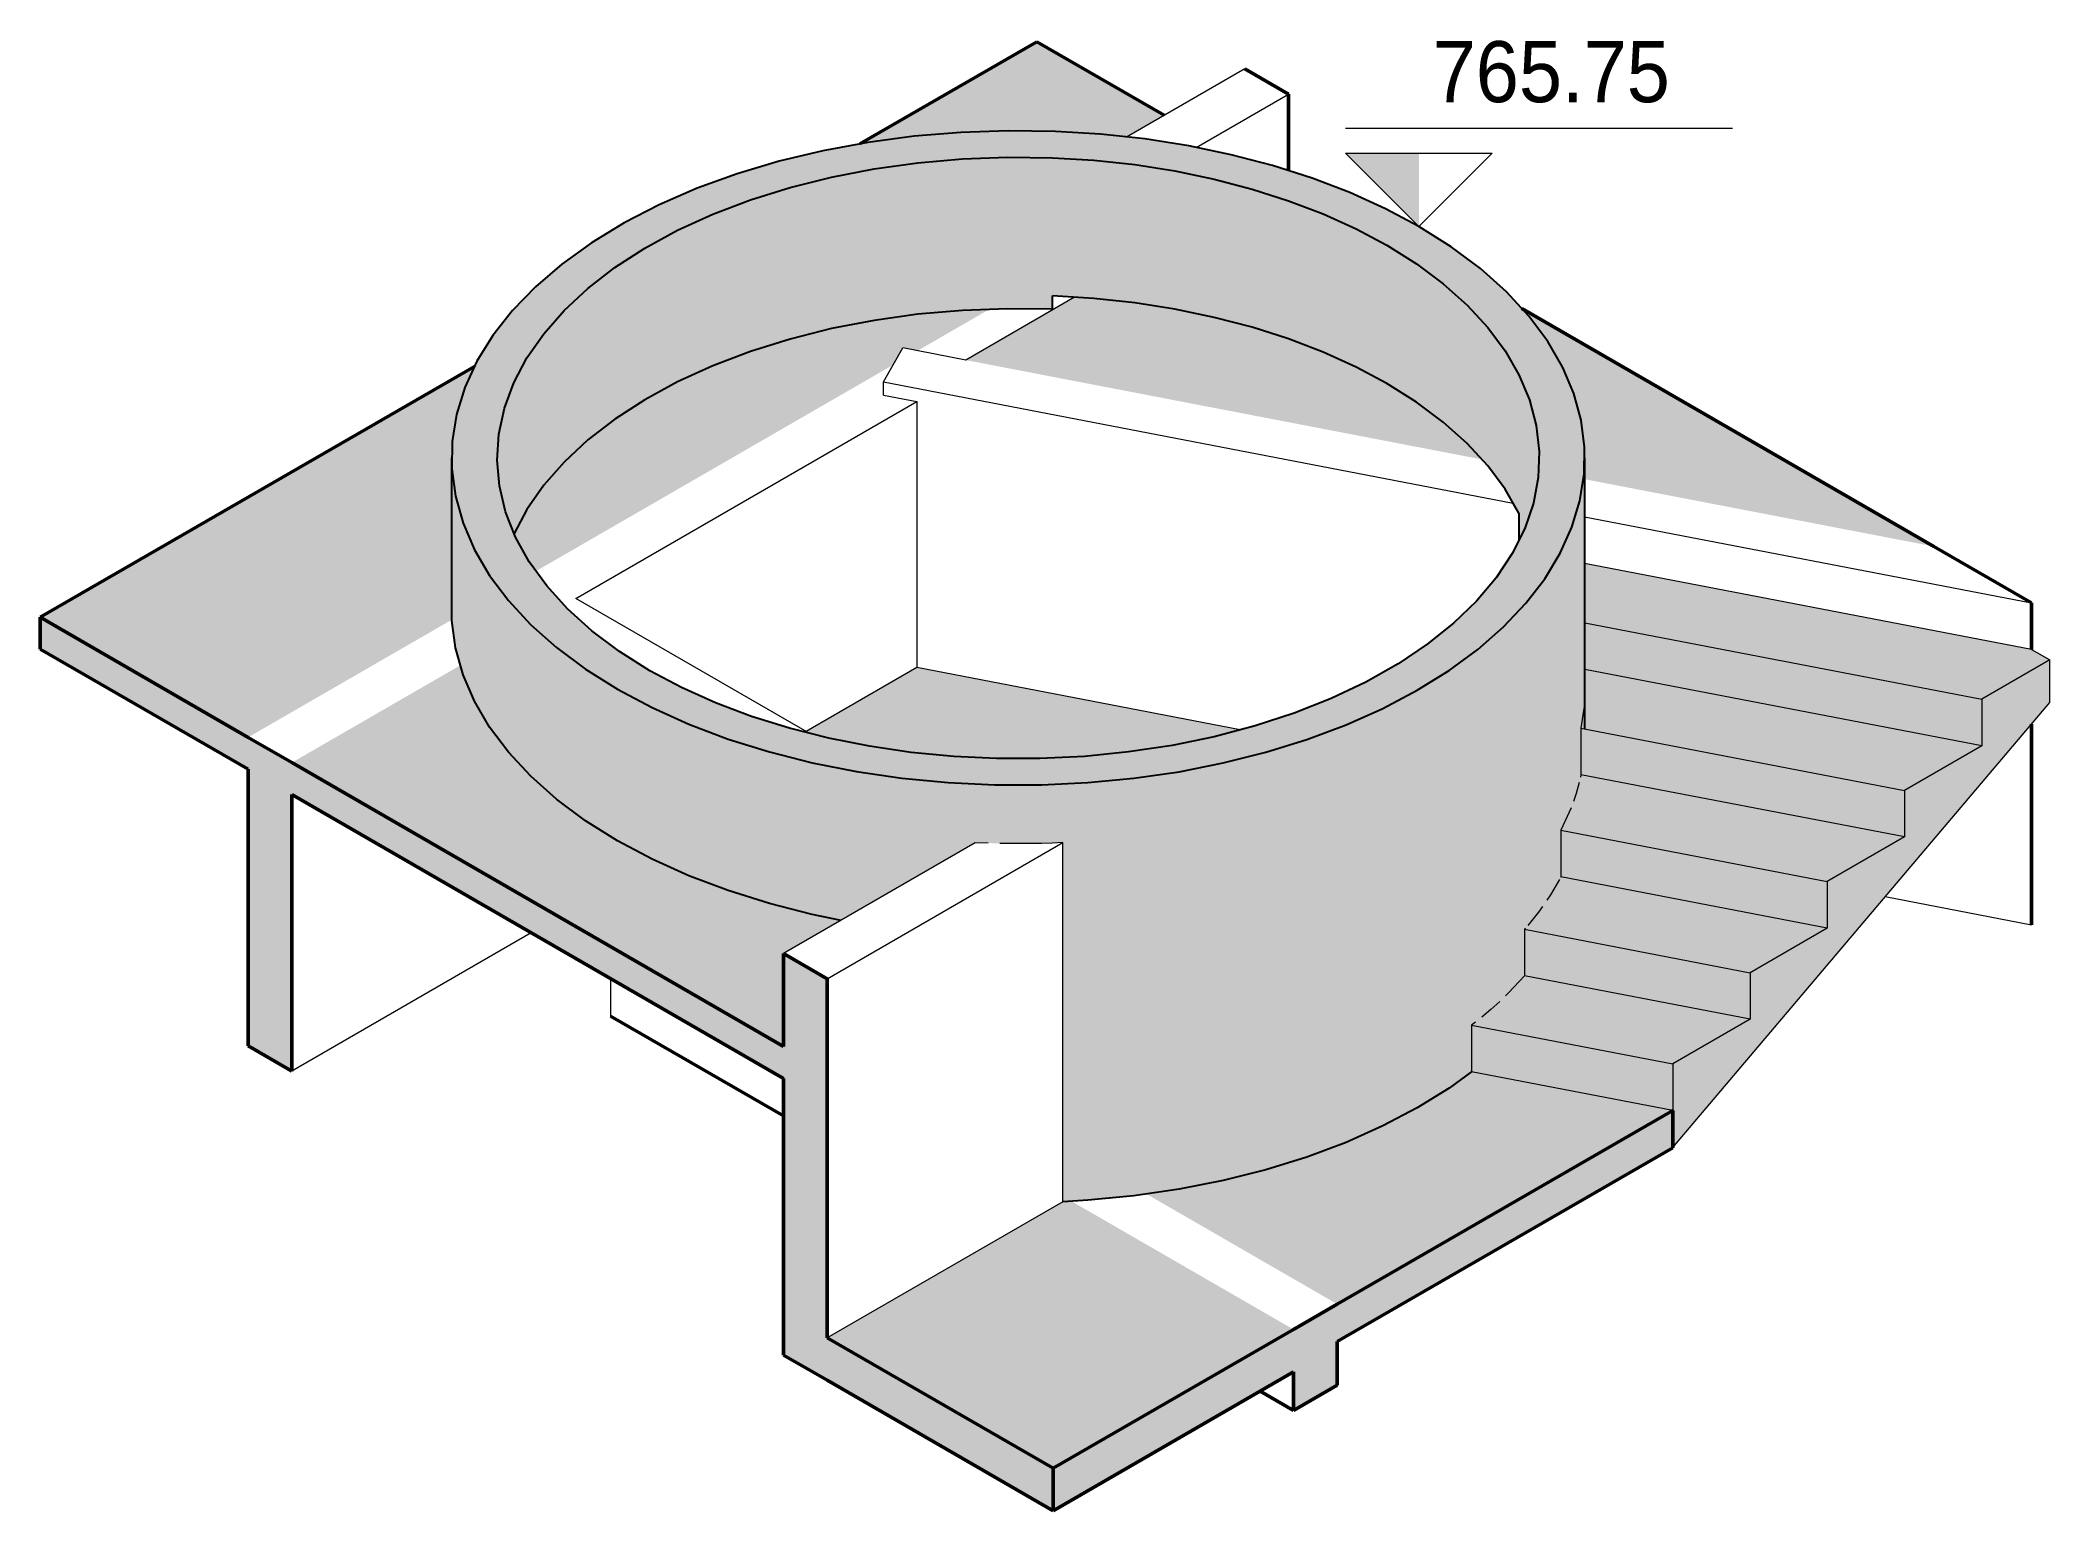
# Model space of a CAD drawing. Header units: centimetres. Extents: x -2136 to 34701, y -1430 to 84208.
# Drawn here: x 34084 to 34701, y 62072 to 62523 of the extents above; entities that cross this region are included whole.
import ezdxf

# ---------------------------------------------------------------- set-up
doc = ezdxf.new("R2010")
doc.units = ezdxf.units.CM
for name, color, linetype, lineweight in [('A-FLOR', 7, 'Continuous', 18), ('A-WALL', 7, 'Continuous', 25), ('G-ANNO-DIMS', 7, 'Continuous', 9), ('S-BEAM', 7, 'Continuous', 18), ('S-COLS', 7, 'Continuous', 18), ('S-STRS', 7, 'Continuous', 18)]:
    doc.layers.add(name, color=color, linetype=linetype, lineweight=lineweight)
doc.styles.add('Fira Sans_5', font='FiraSans-Regular.ttf', dxfattribs={"width": 0.95, "height": 18.75})

msp = doc.modelspace()

# ---------------------------------------------------------------- texts
at = {"layer": 'G-ANNO-DIMS', "insert": (34511.22, 62523.21), "char_height": 18.75, "width": 83.1645, "attachment_point": 1, "line_spacing_factor": 1.049215, "style": 'Fira Sans_5'}
msp.add_mtext('765.75', dxfattribs=at)

# ---------------------------------------------------------------- blocks, each defined once
blk = doc.blocks.new('Elevações de ponto - SIMBOLO DE NÍVEL-CORTE-2219088-3D002 K - 5º PAV JARDIM')
at = {"layer": 'G-ANNO-DIMS'}
blk.add_hatch(color=256, dxfattribs=at).paths.add_polyline_path([(1240.49, 62488.78), (1240.49, 62466.28), (1217.99, 62488.78)], flags=0)
for p, q in [((1336.78, 62496.42), (1217.99, 62496.42)), ((1240.49, 62466.28), (1217.99, 62488.78)), ((1217.99, 62488.78), (1262.99, 62488.78)), ((1262.99, 62488.78), (1240.49, 62466.28))]:
    blk.add_line(p, q, dxfattribs=at)

# ---------------------------------------------------------------- hatches: boundary and pattern name
at = {"layer": 'A-FLOR', "true_color": 0xbfbfbf}
h = msp.add_hatch(color=9, dxfattribs=at)
h.paths.add_polyline_path([(34147.47, 62309.46), (34210.07, 62345.59), (34210.11, 62394.6), (34210.18, 62400.24), (34211.51, 62408.59), (34214.04, 62416.85), (34217, 62423.31), (34083.64, 62346.31), (34138.12, 62314.86)], flags=0)
h.paths.add_polyline_path([(34235.88, 62360.49), (34345.57, 62423.83), (34348.56, 62429), (34353.04, 62428.14), (34375.07, 62440.86), (34366.82, 62440.55), (34353.15, 62439.35), (34339.7, 62437.48), (34326.58, 62434.94), (34313.89, 62431.75), (34301.73, 62427.95), (34290.18, 62423.55), (34279.33, 62418.59), (34269.27, 62413.11), (34260.06, 62407.15), (34251.78, 62400.75), (34244.49, 62393.96), (34237.92, 62386.39), (34233.08, 62379.43), (34229.18, 62372.04), (34229.61, 62370.92), (34233.83, 62363.32), (34234.27, 62362.71)], flags=0)
h.paths.add_polyline_path([(34335.37, 62491.65), (34337.82, 62492.11), (34353.15, 62494.09), (34366.82, 62495.21), (34380.86, 62495.69), (34395.38, 62495.49), (34409.21, 62494.64), (34417.23, 62493.77), (34428.77, 62500.44), (34389.68, 62523.01), (34335.66, 62491.82)], flags=0)
h = msp.add_hatch(color=9, dxfattribs=at)
h.paths.add_polyline_path([(34665.09, 62368.08), (34538.66, 62441.07), (34540.77, 62438.8), (34546.56, 62431.03), (34551.2, 62423), (34554.58, 62414.98), (34556.81, 62406.82), (34557.87, 62398.58), (34557.87, 62388.72), (34623.63, 62376.06)], flags=0)
h.paths.add_polyline_path([(34526.35, 62394.78), (34521.8, 62399.7), (34514.48, 62406.23), (34506.22, 62412.38), (34497.11, 62418.11), (34487.71, 62423.12), (34477.64, 62427.68), (34466.98, 62431.76), (34455.79, 62435.34), (34444.14, 62438.38), (34430.78, 62441.09), (34419.76, 62442.82), (34407.18, 62444.19), (34401.26, 62444.55), (34367.88, 62425.28), (34521.8, 62395.66)], flags=0)
at = {"layer": 'A-FLOR', "true_color": 0x808080}
for points in [[(34147.47, 62299.66), (34147.47, 62309.46), (34083.63, 62346.31), (34083.64, 62336.51), (34143.94, 62301.7)], [(34311.87, 62204.74), (34311.87, 62214.54), (34160.91, 62301.7), (34160.91, 62291.9), (34248.15, 62241.53)], [(34481.94, 62124.01), (34584.94, 62183.48), (34584.94, 62194.91), (34481.94, 62135.44)], [(34394.7, 62072.01), (34394.7, 62085.07), (34325.31, 62125.13), (34325.31, 62112.07), (34392.21, 62073.44)], [(34394.7, 62072.01), (34468.51, 62114.62), (34468.51, 62127.68), (34394.7, 62085.07)]]:
    msp.add_hatch(color=8, dxfattribs=at).paths.add_polyline_path(points, flags=0)
at = {"layer": 'A-FLOR', "true_color": 0xbfbfbf}
for points in [[(34311.87, 62214.54), (34311.87, 62243.11), (34329.61, 62253.36), (34320.7, 62255.12), (34307.54, 62258.46), (34294.89, 62262.41), (34282.86, 62266.95), (34270.83, 62272.41), (34260.83, 62277.74), (34251.1, 62283.84), (34242.19, 62290.47), (34234.27, 62297.5), (34227.39, 62304.89), (34221.61, 62312.58), (34216.95, 62320.53), (34213.47, 62328.67), (34212.66, 62331.58), (34160.91, 62301.7), (34275.81, 62235.36)], [(34394.7, 62085.07), (34468.51, 62127.68), (34400.33, 62167.04), (34397.67, 62166.91), (34325.31, 62125.13), (34392.21, 62086.51)]]:
    msp.add_hatch(color=9, dxfattribs=at).paths.add_polyline_path(points, flags=0)
h = msp.add_hatch(color=9, dxfattribs=at)
h.paths.add_polyline_path([(34481.94, 62135.44), (34584.94, 62194.91), (34523.2, 62206.81), (34523.18, 62206.89), (34516.25, 62201.79), (34506.52, 62195.74), (34495.95, 62190.17), (34484.63, 62185.12), (34472.63, 62180.62), (34460.03, 62176.7), (34446.92, 62173.4), (34433.38, 62170.73), (34423.44, 62169.22), (34472.63, 62140.82)], flags=0)
h.paths.add_polyline_path([(34390.55, 62302.95), (34405.39, 62303.73), (34419.5, 62305.22), (34431.2, 62306.99), (34444.18, 62309.66), (34452.15, 62311.77), (34352.86, 62330.87), (34318.86, 62311.24), (34319.77, 62310.72), (34326.94, 62308.97), (34338.3, 62306.71), (34351.11, 62304.84), (34364.15, 62303.58), (34377.33, 62302.95), (34385.68, 62302.95)], flags=0)
at = {"layer": 'A-WALL', "true_color": 0xa7d7e1}
for points in [[(34260.93, 62324.21), (34270.83, 62329.93), (34260.93, 62336.23), (34253.05, 62342.15), (34245.59, 62348.87), (34239.17, 62355.95), (34233.83, 62363.32), (34229.61, 62370.92), (34226.55, 62378.71), (34224.67, 62386.63), (34223.97, 62394.6), (34224.47, 62402.59), (34226.17, 62410.51), (34229.04, 62418.33), (34233.08, 62425.97), (34238.24, 62433.38), (34244.49, 62440.5), (34252.47, 62447.82), (34260.06, 62453.69), (34269.27, 62459.65), (34279.33, 62465.13), (34290.18, 62470.09), (34301.73, 62474.49), (34315.07, 62478.59), (34326.58, 62481.48), (34339.7, 62484.02), (34353.15, 62485.89), (34366.82, 62487.09), (34380.87, 62487.6), (34394.46, 62487.42), (34395.38, 62495.49), (34380.63, 62495.68), (34366.36, 62495.19), (34351.98, 62493.99), (34337.82, 62492.11), (34323.99, 62489.55), (34310.57, 62486.33), (34297.67, 62482.48), (34285.37, 62478.02), (34273.75, 62472.98), (34262.91, 62467.4), (34252.9, 62461.32), (34243.81, 62454.78), (34235.7, 62447.82), (34228.62, 62440.5), (34222.62, 62432.86), (34217.75, 62424.96), (34214.04, 62416.85), (34211.51, 62408.59), (34210.18, 62400.24), (34210.07, 62391.85), (34211.16, 62383.49), (34213.47, 62375.21), (34216.95, 62367.07), (34221.61, 62359.12), (34227.39, 62351.43), (34234.27, 62344.04), (34242.19, 62337.01), (34251.83, 62329.93)], [(34497.11, 62460.57), (34507.01, 62466.28), (34496.78, 62471.73), (34485.84, 62476.69), (34474.24, 62481.13), (34462.07, 62485.02), (34449.4, 62488.33), (34436.31, 62491.05), (34422.89, 62493.16), (34409.21, 62494.64), (34395.38, 62495.49), (34394.46, 62487.42), (34407.23, 62486.64), (34419.76, 62485.28), (34432.1, 62483.34), (34444.27, 62480.81), (34456.62, 62477.53), (34466.98, 62474.22), (34477.64, 62470.14), (34487.71, 62465.58), (34496.78, 62460.74)], [(34229.18, 62372.04), (34233.08, 62379.43), (34238.24, 62386.84), (34244.49, 62393.96), (34251.78, 62400.75), (34260.06, 62407.15), (34269.27, 62413.11), (34279.33, 62418.59), (34290.18, 62423.55), (34301.73, 62427.95), (34315.07, 62432.05), (34326.58, 62434.94), (34339.7, 62437.48), (34353.64, 62439.4), (34368.28, 62440.6), (34382.16, 62441.04), (34394.46, 62440.88), (34394.46, 62487.42), (34380.63, 62487.6), (34366.36, 62487.05), (34351.98, 62485.73), (34339.7, 62484.02), (34326.58, 62481.48), (34313.89, 62478.29), (34301.73, 62474.49), (34290.18, 62470.09), (34279.33, 62465.13), (34269.27, 62459.65), (34260.06, 62453.69), (34251.78, 62447.29), (34244.49, 62440.5), (34237.92, 62432.93), (34233.08, 62425.97), (34229.04, 62418.33), (34226.17, 62410.51), (34224.47, 62402.59), (34223.97, 62394.6), (34224.67, 62386.63), (34226.62, 62378.53), (34229.08, 62372.28)], [(34497.11, 62418.11), (34497.11, 62460.57), (34487.71, 62465.58), (34477.64, 62470.14), (34466.95, 62474.23), (34455.79, 62477.79), (34444.14, 62480.84), (34430.78, 62483.55), (34419.76, 62485.28), (34407.18, 62486.65), (34394.46, 62487.42), (34394.46, 62444.97), (34407.18, 62444.19), (34419.76, 62442.82), (34432.1, 62440.89), (34444.14, 62438.38), (34455.79, 62435.34), (34466.98, 62431.76), (34477.64, 62427.68), (34487.71, 62423.12)], [(34537.74, 62420.77), (34551.2, 62423), (34546.49, 62431.12), (34540.77, 62438.8), (34533.86, 62446.26), (34525.89, 62453.36), (34516.92, 62460.05), (34507.01, 62466.28), (34497.11, 62460.57), (34507.01, 62454.26), (34514.48, 62448.69), (34521.8, 62442.16), (34528.15, 62435.3), (34533.48, 62428.15), (34536.45, 62423)], [(34537.74, 62378.31), (34537.74, 62420.77), (34533.48, 62428.15), (34528.15, 62435.3), (34521.75, 62442.2), (34514.48, 62448.69), (34506.22, 62454.84), (34497.11, 62460.57), (34497.11, 62418.11), (34507.01, 62411.8), (34514.48, 62406.23), (34521.8, 62399.7), (34528.39, 62392.51), (34533.48, 62385.69), (34537.61, 62378.53)], [(34391.13, 62294.87), (34406.42, 62295.65), (34419.5, 62296.9), (34433.38, 62298.92), (34446.92, 62301.59), (34460.03, 62304.89), (34472.63, 62308.81), (34484.63, 62313.31), (34495.95, 62318.36), (34506.52, 62323.93), (34516.25, 62329.98), (34525.09, 62336.48), (34532.98, 62343.37), (34539.85, 62350.62), (34545.87, 62358.47), (34550.41, 62365.96), (34554.01, 62373.95), (34556.47, 62382.09), (34557.76, 62390.32), (34557.87, 62398.58), (34556.81, 62406.82), (34554.58, 62414.98), (34551.2, 62423), (34537.74, 62420.77), (34540.97, 62413.03), (34543.04, 62405.17), (34543.93, 62397.23), (34543.58, 62389), (34542.15, 62381.36), (34539.49, 62373.55), (34535.68, 62365.9), (34530.74, 62358.47), (34524.72, 62351.32), (34517.65, 62344.49), (34509.58, 62338.03), (34500.59, 62332), (34490.73, 62326.44), (34480.08, 62321.39), (34468.71, 62316.89), (34456.72, 62312.97), (34444.18, 62309.66), (34431.2, 62306.99), (34417.87, 62304.97), (34403.71, 62303.59), (34390.55, 62302.95), (34391.13, 62294.87)], [(34537.74, 62370.03), (34539.63, 62373.95), (34542.15, 62381.36), (34543.65, 62389.78), (34543.93, 62397.23), (34543.04, 62405.17), (34540.97, 62413.03), (34537.74, 62420.77), (34537.74, 62373.55)], [(34397.67, 62166.99), (34406.65, 62167.48), (34421.17, 62168.96), (34433.38, 62170.73), (34446.92, 62173.4), (34460.03, 62176.7), (34472.63, 62180.62), (34484.63, 62185.12), (34495.95, 62190.17), (34506.52, 62195.74), (34516.25, 62201.79), (34523.2, 62206.9), (34523.2, 62221.1), (34529.25, 62226.07), (34534.54, 62231), (34539.43, 62236.23), (34539.43, 62250.52), (34543.68, 62255.76), (34547.39, 62261.14), (34550.56, 62266.63), (34550.56, 62280.92), (34553.2, 62286.58), (34555.25, 62292.24), (34556.74, 62297.99), (34556.74, 62312.28), (34557.76, 62319.28), (34557.87, 62330.36), (34557.85, 62397.23), (34557.76, 62390.32), (34556.47, 62382.09), (34554.01, 62373.95), (34550.41, 62365.96), (34545.32, 62357.69), (34539.85, 62350.62), (34532.98, 62343.37), (34525.09, 62336.48), (34516.25, 62329.98), (34506.52, 62323.93), (34495.95, 62318.36), (34484.63, 62313.31), (34472.63, 62308.81), (34458.88, 62304.6), (34446.92, 62301.59), (34433.38, 62298.92), (34419.5, 62296.9), (34405.39, 62295.55), (34391.13, 62294.87), (34391.13, 62276.91), (34397.67, 62277.14), (34397.67, 62167.04)], [(34260.93, 62277.67), (34260.93, 62324.21), (34251.1, 62330.38), (34242.19, 62337.01), (34234.02, 62344.31), (34227.39, 62351.43), (34221.61, 62359.12), (34216.95, 62367.07), (34213.47, 62375.21), (34211.16, 62383.49), (34210.07, 62391.85), (34210.07, 62345.31), (34211.3, 62336.47), (34213.47, 62328.67), (34216.95, 62320.53), (34221.61, 62312.58), (34227.39, 62304.89), (34234.27, 62297.5), (34242.19, 62290.47), (34251.1, 62283.84), (34260.83, 62277.74)], [(34391.13, 62294.87), (34390.55, 62302.95), (34377.33, 62302.95), (34363.18, 62303.68), (34351.11, 62304.84), (34338.3, 62306.71), (34325.79, 62309.19), (34313.69, 62312.26), (34302.06, 62315.89), (34290.59, 62320.25), (34280.56, 62324.76), (34270.83, 62329.93), (34260.93, 62324.21), (34271.51, 62318.59), (34282.86, 62313.49), (34294.89, 62308.95), (34307.89, 62304.91), (34322.18, 62301.37), (34334.77, 62298.9), (34348.24, 62296.93), (34364.15, 62295.48), (34377.33, 62294.87), (34390.55, 62294.87)], [(34329.61, 62253.36), (34370.76, 62277.11), (34380.94, 62276.84), (34391.13, 62276.91), (34391.13, 62294.87), (34376.75, 62294.87), (34362.42, 62295.56), (34348.24, 62296.93), (34334.3, 62298.97), (34320.56, 62301.7), (34307.54, 62305), (34294.89, 62308.95), (34282.86, 62313.49), (34271.51, 62318.59), (34260.93, 62324.21), (34260.93, 62277.67), (34271.51, 62272.05), (34282.86, 62266.95), (34294.89, 62262.41), (34307.54, 62258.46), (34321.34, 62255), (34325.31, 62254.21)]]:
    msp.add_hatch(color=9, dxfattribs=at).paths.add_polyline_path(points, flags=0)
at = {"layer": 'S-BEAM', "true_color": 0x808080}
for points in [[(34160.91, 62206.98), (34160.91, 62301.7), (34147.47, 62309.46), (34147.47, 62214.74), (34147.83, 62214.54)], [(34325.31, 62112.07), (34325.31, 62235.36), (34311.87, 62243.11), (34311.9, 62119.81)], [(34468.51, 62102.8), (34481.94, 62110.55), (34481.94, 62135.44), (34468.51, 62127.68), (34468.51, 62110.55)]]:
    msp.add_hatch(color=8, dxfattribs=at).paths.add_polyline_path(points, flags=0)
at = {"layer": 'S-STRS', "true_color": 0xa6a6a6}
for points in [[(34679.83, 62321.14), (34700.74, 62333.21), (34695.13, 62336.45), (34557.87, 62362.86), (34557.91, 62344.6), (34665.09, 62323.97)], [(34679.83, 62306.85), (34679.83, 62321.14), (34557.87, 62344.61), (34557.87, 62330.32), (34656.11, 62311.41)], [(34656.11, 62293.15), (34679.83, 62306.85), (34557.87, 62330.32), (34557.86, 62326.39), (34557.97, 62324.33), (34557.64, 62318.14), (34556.74, 62312.28), (34632.4, 62297.72)], [(34557.86, 62322.1), (34557.97, 62324.33), (34557.86, 62326.39), (34557.86, 62322.51)], [(34656.11, 62278.87), (34656.11, 62293.15), (34556.74, 62312.28), (34556.74, 62297.99), (34645.43, 62280.92)], [(34632.4, 62265.17), (34656.11, 62278.87), (34556.74, 62297.99), (34555.06, 62291.71), (34553.19, 62286.54), (34550.56, 62280.92), (34624.81, 62266.63)], [(34632.4, 62250.88), (34632.4, 62265.17), (34550.56, 62280.92), (34550.56, 62266.63), (34626.9, 62251.94)], [(34608.68, 62237.19), (34632.4, 62250.88), (34550.56, 62266.63), (34547.39, 62261.14), (34543.68, 62255.76), (34539.47, 62250.51), (34584.96, 62241.76)], [(34608.68, 62222.9), (34608.68, 62237.19), (34539.43, 62250.52), (34539.43, 62236.23), (34605.42, 62223.53)], [(34584.96, 62209.21), (34608.68, 62222.9), (34539.43, 62236.23), (34534.54, 62231), (34529.13, 62225.95), (34523.2, 62221.1), (34584.94, 62209.21)], [(34584.96, 62183.58), (34584.94, 62209.21), (34523.2, 62221.1), (34523.2, 62206.79), (34584.94, 62194.91), (34584.94, 62183.58)]]:
    msp.add_hatch(color=253, dxfattribs=at).paths.add_polyline_path(points, flags=0)
at = {"layer": 'S-STRS', "true_color": 0x808080}
msp.add_hatch(color=8, dxfattribs=at).paths.add_polyline_path([(34584.96, 62183.58), (34700.74, 62320.18), (34700.74, 62333.21), (34679.83, 62321.14), (34679.83, 62306.85), (34656.11, 62293.15), (34656.11, 62278.87), (34632.4, 62265.17), (34632.4, 62250.88), (34608.68, 62237.19), (34608.68, 62222.9), (34584.96, 62209.21), (34584.96, 62187.51)], flags=0)

# ---------------------------------------------------------------- linework, layer by layer
at = {"layer": 'A-FLOR', "color": 8, "lineweight": 50, "true_color": 0x808080}
for p, q in [((34335.37, 62491.65), (34389.68, 62523.01)), ((34389.68, 62523.01), (34428.77, 62500.44)), ((34538.66, 62441.07), (34665.09, 62368.08)), ((34083.63, 62346.31), (34217, 62423.31)), ((34083.63, 62336.52), (34083.63, 62346.31)), ((34147.47, 62309.46), (34083.63, 62346.31)), ((34083.63, 62336.52), (34147.47, 62299.66)), ((34311.87, 62214.54), (34160.91, 62301.7)), ((34160.91, 62291.9), (34311.87, 62204.74)), ((34584.94, 62194.91), (34481.94, 62135.44)), ((34584.94, 62183.48), (34584.94, 62194.91)), ((34481.94, 62124.01), (34584.94, 62183.48)), ((34394.7, 62085.07), (34325.31, 62125.13)), ((34468.51, 62127.68), (34394.7, 62085.07)), ((34325.31, 62112.07), (34394.7, 62072.01)), ((34394.7, 62072.01), (34468.51, 62114.62)), ((34394.7, 62085.07), (34394.7, 62072.01))]:
    msp.add_line(p, q, dxfattribs=at)
at = {"layer": 'A-FLOR', "color": 8, "true_color": 0x808080}
for p, q in [((34401.26, 62444.55), (34367.88, 62425.28)), ((34352.86, 62330.87), (34318.86, 62311.24)), ((34452.15, 62311.77), (34352.86, 62330.87)), ((34584.94, 62194.91), (34523.18, 62206.79)), ((34397.67, 62166.91), (34325.31, 62125.13))]:
    msp.add_line(p, q, dxfattribs=at)
msp.add_polyline3d([(34400.33, 62167.04, 0), (34399, 62166.97, 0), (34397.67, 62166.91, 0)], dxfattribs=at)
at = {"layer": 'A-WALL', "color": 136, "true_color": 0x008080}
for p, q in [((34394.46, 62440.88), (34394.46, 62444.97)), ((34209.97, 62395.25), (34209.97, 62348.71)), ((34557.97, 62312.07), (34557.97, 62395.25)), ((34537.74, 62378.31), (34537.74, 62370.03))]:
    msp.add_line(p, q, dxfattribs=at)
for points in [[(34395.38, 62495.49, 0), (34380.86, 62495.69, 0), (34366.36, 62495.19, 0), (34351.98, 62493.99, 0), (34337.82, 62492.11, 0), (34323.99, 62489.55, 0), (34310.57, 62486.33, 0), (34297.67, 62482.48, 0), (34285.37, 62478.02, 0), (34273.75, 62472.98, 0), (34262.91, 62467.4, 0), (34252.9, 62461.32, 0), (34243.81, 62454.78, 0), (34235.7, 62447.82, 0), (34228.62, 62440.5, 0), (34222.62, 62432.86, 0), (34217.75, 62424.96, 0), (34214.04, 62416.85, 0), (34211.51, 62408.59, 0), (34210.18, 62400.24, 0), (34210.07, 62391.85, 0), (34211.16, 62383.49, 0), (34213.47, 62375.21, 0), (34216.95, 62367.07, 0), (34221.61, 62359.12, 0), (34227.39, 62351.43, 0), (34234.27, 62344.04, 0), (34242.19, 62337.01, 0), (34251.1, 62330.38, 0), (34260.93, 62324.21, 0)], [(34507.01, 62466.28, 0), (34496.78, 62471.73, 0), (34485.84, 62476.69, 0), (34474.24, 62481.13, 0), (34462.07, 62485.02, 0), (34449.4, 62488.33, 0), (34436.31, 62491.05, 0), (34422.89, 62493.16, 0), (34409.21, 62494.64, 0), (34395.38, 62495.49, 0)], [(34270.83, 62329.93, 0), (34261.48, 62335.81, 0), (34253.05, 62342.15, 0), (34245.59, 62348.87, 0), (34239.17, 62355.95, 0), (34233.83, 62363.32, 0), (34229.61, 62370.92, 0), (34226.55, 62378.71, 0), (34224.67, 62386.63, 0), (34223.97, 62394.6, 0), (34224.47, 62402.59, 0), (34226.17, 62410.51, 0), (34229.04, 62418.33, 0), (34233.08, 62425.97, 0), (34238.24, 62433.38, 0), (34244.49, 62440.5, 0), (34251.78, 62447.29, 0), (34260.06, 62453.69, 0), (34269.27, 62459.65, 0), (34279.33, 62465.13, 0), (34290.18, 62470.09, 0), (34301.73, 62474.49, 0), (34313.89, 62478.29, 0), (34326.58, 62481.48, 0), (34339.7, 62484.02, 0), (34353.15, 62485.89, 0), (34366.82, 62487.09, 0), (34380.63, 62487.6, 0), (34394.46, 62487.42, 0)], [(34394.46, 62487.42, 0), (34407.18, 62486.65, 0), (34419.76, 62485.28, 0), (34432.1, 62483.34, 0), (34444.14, 62480.84, 0), (34455.79, 62477.79, 0), (34466.98, 62474.22, 0), (34477.64, 62470.14, 0), (34487.71, 62465.58, 0), (34497.11, 62460.57, 0)], [(34551.2, 62423, 0), (34546.56, 62431.03, 0), (34540.77, 62438.8, 0), (34533.86, 62446.26, 0), (34525.89, 62453.36, 0), (34516.92, 62460.05, 0), (34507.01, 62466.28, 0)], [(34497.11, 62460.57, 0), (34506.22, 62454.84, 0), (34514.48, 62448.69, 0), (34521.8, 62442.16, 0), (34528.15, 62435.3, 0), (34533.48, 62428.15, 0), (34537.74, 62420.77, 0)], [(34394.46, 62440.88, 0), (34380.63, 62441.06, 0), (34366.82, 62440.55, 0), (34353.15, 62439.35, 0), (34339.7, 62437.48, 0), (34326.58, 62434.94, 0), (34313.89, 62431.75, 0), (34301.73, 62427.95, 0), (34290.18, 62423.55, 0), (34279.33, 62418.59, 0), (34269.27, 62413.11, 0), (34260.06, 62407.15, 0), (34251.78, 62400.75, 0), (34244.49, 62393.96, 0), (34238.24, 62386.84, 0), (34233.08, 62379.43, 0), (34229.16, 62372.04, 0)], [(34497.11, 62418.11, 0), (34487.71, 62423.12, 0), (34477.64, 62427.68, 0), (34466.98, 62431.76, 0), (34455.79, 62435.34, 0), (34444.14, 62438.38, 0), (34432.1, 62440.89, 0), (34419.76, 62442.82, 0), (34407.18, 62444.19, 0), (34394.46, 62444.97, 0)], [(34537.74, 62420.77, 0), (34540.97, 62413.03, 0), (34543.04, 62405.17, 0), (34543.93, 62397.23, 0), (34543.63, 62389.27, 0), (34542.15, 62381.36, 0), (34539.49, 62373.55, 0), (34535.68, 62365.9, 0), (34530.74, 62358.47, 0), (34524.72, 62351.32, 0), (34517.65, 62344.49, 0), (34509.58, 62338.03, 0), (34500.59, 62332, 0), (34490.73, 62326.44, 0), (34480.08, 62321.39, 0), (34468.71, 62316.89, 0), (34456.72, 62312.97, 0), (34444.18, 62309.66, 0), (34431.2, 62306.99, 0), (34417.87, 62304.97, 0), (34404.29, 62303.62, 0), (34390.55, 62302.95, 0)], [(34391.13, 62294.87, 0), (34405.39, 62295.55, 0), (34419.5, 62296.9, 0), (34433.38, 62298.92, 0), (34446.92, 62301.59, 0), (34460.03, 62304.89, 0), (34472.63, 62308.81, 0), (34484.63, 62313.31, 0), (34495.95, 62318.36, 0), (34506.52, 62323.93, 0), (34516.25, 62329.98, 0), (34525.09, 62336.48, 0), (34532.98, 62343.37, 0), (34539.85, 62350.62, 0), (34545.68, 62358.16, 0), (34550.41, 62365.96, 0), (34554.01, 62373.95, 0), (34556.47, 62382.09, 0), (34557.76, 62390.32, 0), (34557.87, 62398.58, 0), (34556.81, 62406.82, 0), (34554.58, 62414.98, 0), (34551.2, 62423, 0)], [(34537.74, 62378.31, 0), (34533.48, 62385.69, 0), (34528.15, 62392.84, 0), (34521.8, 62399.7, 0), (34514.48, 62406.23, 0), (34506.22, 62412.38, 0), (34497.11, 62418.11, 0)], [(34260.93, 62277.67, 0), (34251.1, 62283.84, 0), (34242.19, 62290.47, 0), (34234.27, 62297.5, 0), (34227.39, 62304.89, 0), (34221.61, 62312.58, 0), (34216.95, 62320.53, 0), (34213.47, 62328.67, 0), (34211.16, 62336.95, 0), (34210.07, 62345.31, 0), (34210.01, 62351.01, 0)], [(34390.55, 62302.95, 0), (34377.33, 62302.95, 0), (34364.15, 62303.58, 0), (34351.11, 62304.84, 0), (34338.3, 62306.71, 0), (34325.79, 62309.19, 0), (34313.69, 62312.26, 0), (34302.06, 62315.89, 0), (34290.99, 62320.07, 0), (34280.56, 62324.76, 0), (34270.83, 62329.93, 0)], [(34260.93, 62324.21, 0), (34271.51, 62318.59, 0), (34282.86, 62313.49, 0), (34294.89, 62308.95, 0), (34307.54, 62305, 0), (34320.7, 62301.66, 0), (34334.3, 62298.97, 0), (34348.24, 62296.93, 0), (34362.42, 62295.56, 0), (34376.75, 62294.87, 0), (34391.13, 62294.87, 0)], [(34329.57, 62253.28, 0), (34320.7, 62255.12, 0), (34307.54, 62258.46, 0), (34294.89, 62262.41, 0), (34282.86, 62266.95, 0), (34271.51, 62272.05, 0), (34260.93, 62277.67, 0)], [(34523.28, 62206.87, 0), (34516.25, 62201.79, 0), (34506.52, 62195.74, 0), (34495.95, 62190.17, 0), (34484.63, 62185.12, 0), (34472.63, 62180.62, 0), (34460.03, 62176.7, 0), (34446.92, 62173.4, 0), (34433.38, 62170.73, 0), (34419.5, 62168.71, 0), (34405.39, 62167.36, 0), (34397.69, 62166.91, 0)]]:
    msp.add_polyline3d(points, dxfattribs=at)
at = {"layer": 'S-BEAM', "color": 8, "true_color": 0x808080}
for p, q in [((34453.52, 62514.73), (34417.23, 62493.77)), ((34438.57, 62490.58), (34466.95, 62506.97)), ((34394.46, 62444.97), (34394.46, 62440.88)), ((34394.88, 62440.87), (34394.46, 62440.88)), ((34342.55, 62418.59), (34348.56, 62429)), ((34367.88, 62425.28), (34348.56, 62429)), ((34342.55, 62414.51), (34342.55, 62418.59)), ((34342.55, 62418.59), (34535.97, 62381.37)), ((34342.55, 62414.51), (34352.86, 62412.52)), ((34248.15, 62352.07), (34352.86, 62412.52)), ((34352.86, 62412.52), (34352.86, 62330.87)), ((34557.87, 62377.15), (34695.13, 62350.74)), ((34319.77, 62310.72), (34248.15, 62352.07)), ((34370.76, 62277.11), (34311.87, 62243.11)), ((34325.31, 62235.36), (34397.67, 62277.14)), ((34374.76, 62276.97), (34370.76, 62277.11)), ((34397.67, 62166.91), (34397.67, 62277.14)), ((34650.23, 62260.58), (34695.13, 62251.94)), ((34234.45, 62249.44), (34160.91, 62206.98)), ((34423.44, 62169.22), (34421.19, 62168.92)), ((34397.83, 62167), (34397.67, 62166.91)), ((34400.21, 62167.12), (34400.33, 62167.04)), ((34400.33, 62167.04), (34400.21, 62167.12)), ((34403.28, 62167.22), (34400.33, 62167.04))]:
    msp.add_line(p, q, dxfattribs=at)
at = {"layer": 'S-BEAM', "color": 8, "lineweight": 50, "true_color": 0x808080}
for p, q in [((34453.52, 62514.73), (34466.95, 62506.97)), ((34466.95, 62506.97), (34466.95, 62483.46)), ((34665.09, 62368.08), (34695.13, 62350.74)), ((34695.13, 62350.74), (34695.13, 62336.45)), ((34695.13, 62313.55), (34695.13, 62251.94)), ((34160.91, 62301.7), (34147.47, 62309.46)), ((34147.47, 62299.66), (34147.47, 62214.74)), ((34160.91, 62206.98), (34160.91, 62291.9)), ((34325.31, 62235.36), (34311.87, 62243.11)), ((34311.87, 62243.11), (34311.87, 62214.54)), ((34325.31, 62125.13), (34325.31, 62235.36)), ((34147.47, 62214.74), (34160.91, 62206.98)), ((34311.87, 62204.74), (34311.87, 62119.82)), ((34481.94, 62135.44), (34468.51, 62127.68)), ((34311.87, 62119.82), (34325.31, 62112.07)), ((34481.94, 62110.55), (34481.94, 62124.01)), ((34468.51, 62114.62), (34468.51, 62102.8)), ((34468.51, 62102.8), (34458.27, 62108.71)), ((34481.94, 62110.55), (34468.51, 62102.8))]:
    msp.add_line(p, q, dxfattribs=at)
at = {"layer": 'S-BEAM', "color": 8, "true_color": 0x808080}
for points in [[(34391.13, 62276.91, 0), (34380.94, 62276.84, 0), (34378.3, 62276.88, 0)], [(34397.67, 62277.14, 0), (34394.4, 62277.01, 0), (34391.13, 62276.91, 0)], [(34416.65, 62168.39, 0), (34411.95, 62167.91, 0), (34408, 62167.56, 0)]]:
    msp.add_polyline3d(points, dxfattribs=at)
at = {"layer": 'S-COLS', "color": 8, "true_color": 0x808080}
msp.add_line((34258.76, 62235.41), (34258.76, 62223.9), dxfattribs=at)
at = {"layer": 'S-COLS', "color": 8, "lineweight": 50, "true_color": 0x808080}
msp.add_line((34311.87, 62193.23), (34258.76, 62223.9), dxfattribs=at)
at = {"layer": 'S-STRS', "color": 8, "true_color": 0x808080}
for p, q in [((34695.13, 62336.45), (34557.87, 62362.86)), ((34557.91, 62344.6), (34679.83, 62321.14)), ((34695.13, 62336.45), (34700.74, 62333.21)), ((34679.83, 62306.85), (34557.91, 62330.31)), ((34700.74, 62333.21), (34679.83, 62321.14)), ((34700.74, 62320.18), (34700.74, 62333.21)), ((34584.96, 62183.58), (34700.74, 62320.18)), ((34679.83, 62321.14), (34679.83, 62306.85)), ((34556.74, 62312.28), (34556.74, 62297.99)), ((34556.74, 62312.28), (34656.11, 62293.15)), ((34679.83, 62306.85), (34656.11, 62293.15)), ((34556.74, 62297.99), (34556.58, 62297.25)), ((34656.11, 62278.87), (34556.74, 62297.99)), ((34656.11, 62293.15), (34656.11, 62278.87)), ((34550.56, 62280.92), (34550.56, 62266.63)), ((34550.56, 62280.92), (34632.4, 62265.17)), ((34656.11, 62278.87), (34632.4, 62265.17)), ((34550.56, 62266.63), (34550.47, 62266.46)), ((34632.4, 62250.88), (34550.56, 62266.63)), ((34632.4, 62265.17), (34632.4, 62250.88)), ((34539.69, 62250.81), (34539.43, 62250.52)), ((34539.43, 62250.52), (34539.43, 62236.23)), ((34539.43, 62250.52), (34608.68, 62237.19)), ((34632.4, 62250.88), (34608.68, 62237.19)), ((34608.68, 62222.9), (34539.43, 62236.23)), ((34608.68, 62237.19), (34608.68, 62222.9)), ((34524.36, 62222), (34523.2, 62221.1)), ((34523.2, 62221.1), (34584.96, 62209.21)), ((34523.2, 62221.1), (34523.2, 62206.81)), ((34608.68, 62222.9), (34584.96, 62209.21)), ((34584.96, 62209.21), (34584.96, 62183.58))]:
    msp.add_line(p, q, dxfattribs=at)
for points in [[(34557.93, 62326.39, 0), (34557.97, 62324.33, 0), (34557.84, 62320.41, 0)], [(34557.72, 62318.88, 0), (34557.67, 62318.29, 0), (34556.74, 62312.28, 0)], [(34556.2, 62295.63, 0), (34555.25, 62292.24, 0), (34554.43, 62289.77, 0)], [(34553.71, 62287.84, 0), (34553.19, 62286.54, 0), (34550.56, 62280.92, 0)], [(34550.14, 62265.83, 0), (34547.39, 62261.14, 0), (34546.3, 62259.47, 0)], [(34545, 62257.58, 0), (34543.68, 62255.76, 0), (34540.47, 62251.73, 0)], [(34539.43, 62236.23, 0), (34534.54, 62231, 0), (34533.59, 62230.07, 0)], [(34531.84, 62228.4, 0), (34529.13, 62225.95, 0), (34526.35, 62223.6, 0)]]:
    msp.add_polyline3d(points, dxfattribs=at)

# ---------------------------------------------------------------- block references
at = {"layer": 'G-ANNO-DIMS'}
msp.add_blockref('Elevações de ponto - SIMBOLO DE NÍVEL-CORTE-2219088-3D002 K - 5º PAV JARDIM', (33266.51, 0), dxfattribs=at)

msp.set_redraw_order([(e.dxf.handle, doc.entitydb.next_handle()) for e in msp.query("TEXT MTEXT ATTDEF DIMENSION ARC_DIMENSION")])  # texts and dimensions are drawn at this point

doc.saveas('drawing.dxf')
